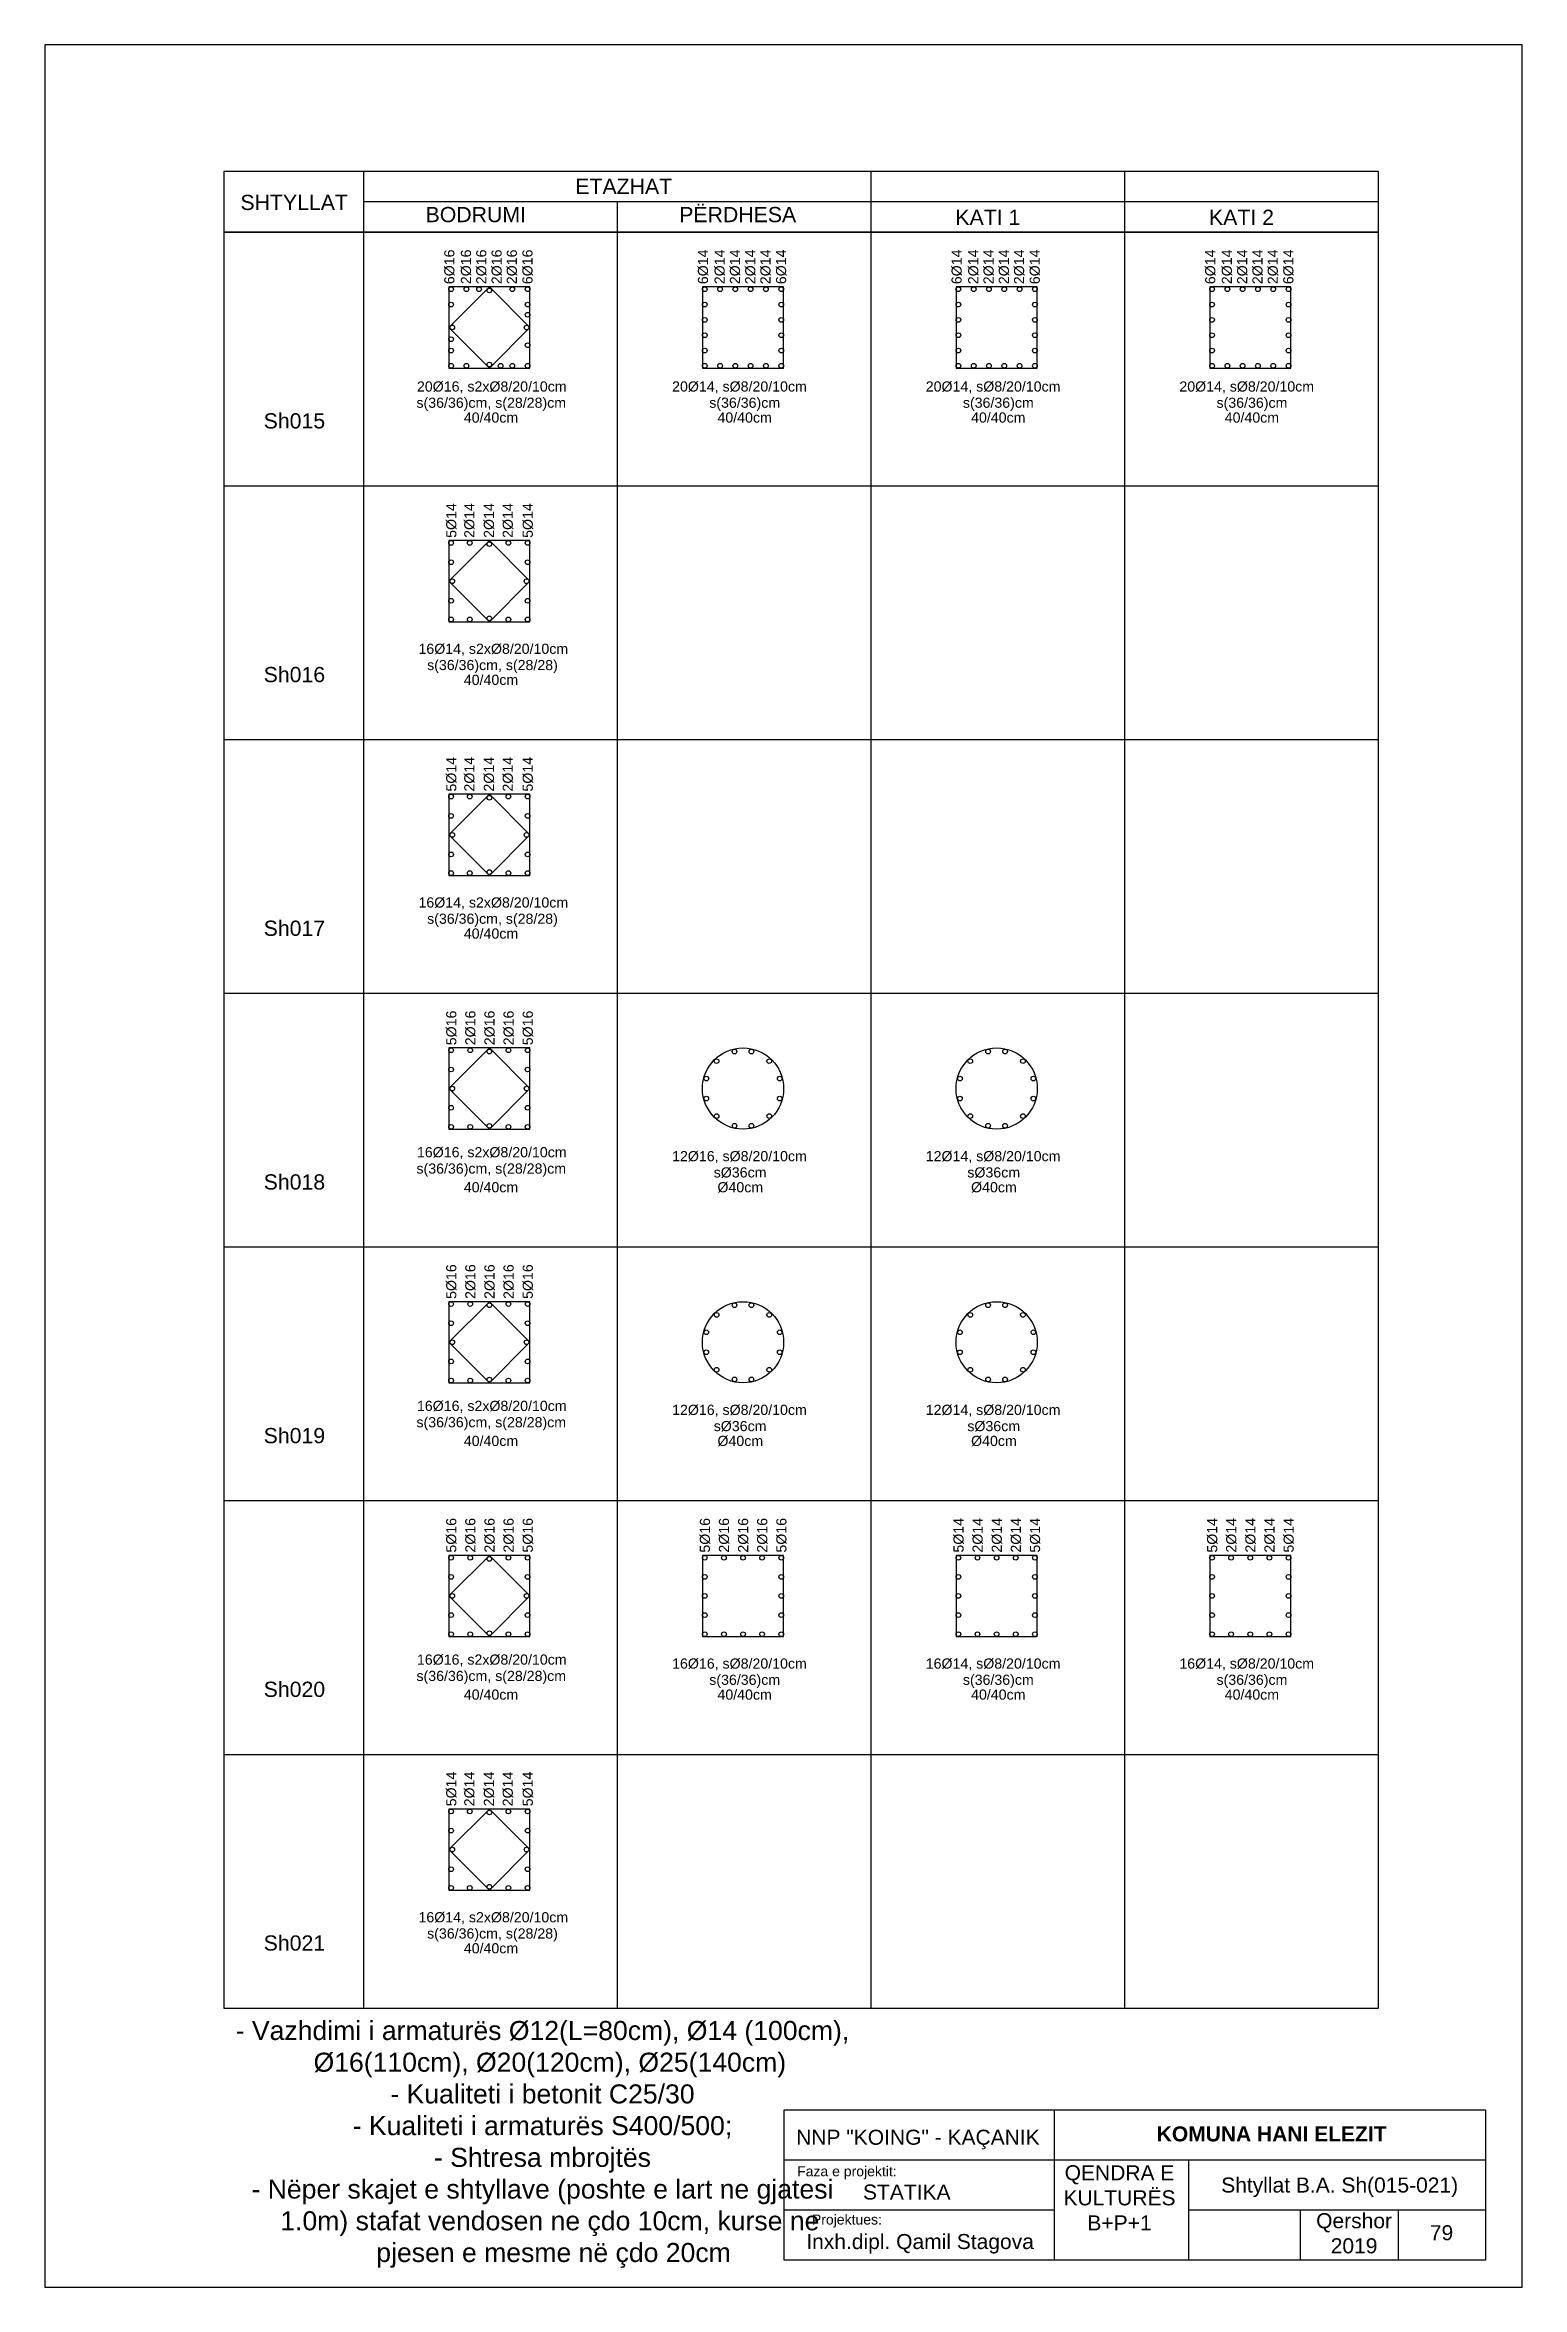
# Model space of a CAD drawing. Header units: inches. Extents: x 2793 to 14277, y -1659 to 551.
# Drawn here: x 6221 to 7677, y -1659 to 551 of the extents above; entities that cross this region are included whole.
import ezdxf

# ---------------------------------------------------------------- set-up
doc = ezdxf.new("R2010")
doc.units = ezdxf.units.IN
doc.layers.add('TEKSTI_Pen_No__201', color=7, linetype='Continuous', lineweight=18)
doc.styles.add('A4TS01', font='ARIAL.TTF', dxfattribs={"height": 10})
doc.styles.add('GENERATED_STYLE_1', font='ARIAL.TTF')

msp = doc.modelspace()

# ---------------------------------------------------------------- texts
at = {"width": 286.78, "attachment_point": 1, "style": 'A4TS01'}
for s, insert, char_height in [('SHTYLLAT', (6414.1, 403), 15), ('ETAZHAT', (6744.2, 418.8), 15), ('BODRUMI', (6596.6, 391), 15), ('PËRDHESA', (6846.6, 391), 15), ('KATI 1', (7118.8, 388.3), 15), ('{\\fArial|b0|i0|c238|p34;KATI }2', (7368.8, 388.3), 15), ('{\\fArial|b0|i0|c238|p34;s(36/36)cm}, s(28/28)cm', (6587.6, 203.1), 10), ('{\\fArial|b0|i0|c238|p34;20Ø16, s}2x{\\fArial|b0|i0|c238|p34;Ø8/20/10cm }', (6588.1, 219.1), 10), ('{\\fArial|b0|i0|c238|p34;20Ø14, sØ8/20/1}0{\\fArial|b0|i0|c238|p34;cm }', (6839.6, 219.1), 10), ('{\\fArial|b0|i0|c238|p34;s(}3{\\fArial|b0|i0|c238|p34;6/}36{\\fArial|b0|i0|c238|p34;)cm}', (6876.2, 203.1), 10), ('{\\fArial|b0|i0|c238|p34;20Ø14, sØ8/20/}10{\\fArial|b0|i0|c238|p34;cm }', (7089.6, 219.1), 10), ('{\\fArial|b0|i0|c238|p34;s(}3{\\fArial|b0|i0|c238|p34;6/}36{\\fArial|b0|i0|c238|p34;)cm}', (7126.2, 203.1), 10), ('{\\fArial|b0|i0|c238|p34;20Ø14, sØ8/20/}10{\\fArial|b0|i0|c238|p34;cm }', (7339.6, 219.1), 10), ('{\\fArial|b0|i0|c238|p34;s(}3{\\fArial|b0|i0|c238|p34;6/}36{\\fArial|b0|i0|c238|p34;)cm}', (7376.2, 203.1), 10), ('{\\fArial|b0|i0|c238|p34;Sh0}15', (6437, 187.7), 15), ('4{\\fArial|b0|i0|c238|p34;0/}4{\\fArial|b0|i0|c238|p34;0cm}', (6634.3, 188.5), 10), ('4{\\fArial|b0|i0|c238|p34;0/}4{\\fArial|b0|i0|c238|p34;0cm}', (6884.3, 188.5), 10), ('4{\\fArial|b0|i0|c238|p34;0/}4{\\fArial|b0|i0|c238|p34;0cm}', (7134.3, 188.5), 10), ('4{\\fArial|b0|i0|c238|p34;0/}4{\\fArial|b0|i0|c238|p34;0cm}', (7384.3, 188.5), 10), ('{\\fArial|b0|i0|c238|p34;16Ø1}4{\\fArial|b0|i0|c238|p34;, s2xØ8/20/10cm }', (6589.6, -39.4), 10), ('{\\fArial|b0|i0|c238|p34;Sh0}16', (6437, -62.3), 15), ('{\\fArial|b0|i0|c238|p34;s(36/36)cm}, s(28/28)', (6598.1, -55.4), 10), ('4{\\fArial|b0|i0|c238|p34;0/}4{\\fArial|b0|i0|c238|p34;0cm}', (6634.3, -70), 10), ('{\\fArial|b0|i0|c238|p34;16Ø1}4{\\fArial|b0|i0|c238|p34;, s2xØ8/20/10cm }', (6589.6, -289.4), 10), ('{\\fArial|b0|i0|c238|p34;s(36/36)cm}, s(28/28)', (6598.1, -305.4), 10), ('{\\fArial|b0|i0|c238|p34;Sh0}17', (6437, -312.3), 15), ('4{\\fArial|b0|i0|c238|p34;0/}4{\\fArial|b0|i0|c238|p34;0cm}', (6634.3, -320), 10), ('{\\fArial|b0|i0|c238|p34;s(36/36)cm}, s(28/28)cm', (6587.6, -551.6), 10), ('16{\\fArial|b0|i0|c238|p34;Ø16, s2xØ8/20/10cm }', (6588.1, -535.5), 10), ('{\\fArial|b0|i0|c238|p34;12Ø16, sØ8/20/}10{\\fArial|b0|i0|c238|p34;cm }', (6839.6, -539.4), 10), ('{\\fArial|b0|i0|c238|p34;12Ø14, sØ8/20/}10{\\fArial|b0|i0|c238|p34;cm }', (7089.6, -539.4), 10), ('{\\fArial|b0|i0|c238|p34;Sh0}18', (6437, -562.3), 15), ('4{\\fArial|b0|i0|c238|p34;0/}4{\\fArial|b0|i0|c238|p34;0cm}', (6634.3, -570), 10), ('{\\fArial|b0|i0|c238|p34;s}Ø36{\\fArial|b0|i0|c238|p34;cm}', (6880.6, -555.4), 10), ('Ø40cm', (6884.3, -570), 10), ('{\\fArial|b0|i0|c238|p34;s}Ø36{\\fArial|b0|i0|c238|p34;cm}', (7130.6, -555.4), 10), ('Ø40cm', (7134.3, -570), 10), ('16{\\fArial|b0|i0|c238|p34;Ø16, s2xØ8/20/10cm }', (6588.1, -785.5), 10), ('{\\fArial|b0|i0|c238|p34;12Ø16, sØ8/20/}10{\\fArial|b0|i0|c238|p34;cm }', (6839.6, -789.4), 10), ('{\\fArial|b0|i0|c238|p34;12Ø14, sØ8/20/}10{\\fArial|b0|i0|c238|p34;cm }', (7089.6, -789.4), 10), ('{\\fArial|b0|i0|c238|p34;Sh0}19', (6437, -812.3), 15), ('{\\fArial|b0|i0|c238|p34;s(36/36)cm}, s(28/28)cm', (6587.6, -801.6), 10), ('{\\fArial|b0|i0|c238|p34;s}Ø36{\\fArial|b0|i0|c238|p34;cm}', (6880.6, -805.4), 10), ('{\\fArial|b0|i0|c238|p34;s}Ø36{\\fArial|b0|i0|c238|p34;cm}', (7130.6, -805.4), 10), ('4{\\fArial|b0|i0|c238|p34;0/}4{\\fArial|b0|i0|c238|p34;0cm}', (6634.3, -820), 10), ('Ø40cm', (6884.3, -820), 10), ('Ø40cm', (7134.3, -820), 10), ('16{\\fArial|b0|i0|c238|p34;Ø16, s2xØ8/20/10cm }', (6588.1, -1035.5), 10), ('{\\fArial|b0|i0|c238|p34;s(36/36)cm}, s(28/28)cm', (6587.6, -1051.6), 10), ('{\\fArial|b0|i0|c238|p34;16Ø16, sØ8/20/}10{\\fArial|b0|i0|c238|p34;cm }', (6839.6, -1039.4), 10), ('{\\fArial|b0|i0|c238|p34;s(}3{\\fArial|b0|i0|c238|p34;6/}36{\\fArial|b0|i0|c238|p34;)cm}', (6876.2, -1055.4), 10), ('{\\fArial|b0|i0|c238|p34;16Ø14, sØ8/20/1}0{\\fArial|b0|i0|c238|p34;cm }', (7089.6, -1039.4), 10), ('{\\fArial|b0|i0|c238|p34;s(}3{\\fArial|b0|i0|c238|p34;6/}36{\\fArial|b0|i0|c238|p34;)cm}', (7126.2, -1055.4), 10), ('{\\fArial|b0|i0|c238|p34;16Ø14, sØ8/20/}10{\\fArial|b0|i0|c238|p34;cm }', (7339.6, -1039.4), 10), ('{\\fArial|b0|i0|c238|p34;s(}3{\\fArial|b0|i0|c238|p34;6/}36{\\fArial|b0|i0|c238|p34;)cm}', (7376.2, -1055.4), 10), ('{\\fArial|b0|i0|c238|p34;Sh0}20', (6437, -1062.3), 15), ('4{\\fArial|b0|i0|c238|p34;0/}4{\\fArial|b0|i0|c238|p34;0cm}', (6634.3, -1070), 10), ('4{\\fArial|b0|i0|c238|p34;0/}4{\\fArial|b0|i0|c238|p34;0cm}', (6884.3, -1070), 10), ('4{\\fArial|b0|i0|c238|p34;0/}4{\\fArial|b0|i0|c238|p34;0cm}', (7134.3, -1070), 10), ('4{\\fArial|b0|i0|c238|p34;0/}4{\\fArial|b0|i0|c238|p34;0cm}', (7384.3, -1070), 10), ('{\\fArial|b0|i0|c238|p34;16Ø1}4{\\fArial|b0|i0|c238|p34;, s2xØ8/20/10cm }', (6589.6, -1289.4), 10), ('{\\fArial|b0|i0|c238|p34;Sh0}21', (6437, -1312.3), 15), ('{\\fArial|b0|i0|c238|p34;s(36/36)cm}, s(28/28)', (6598.1, -1305.4), 10), ('4{\\fArial|b0|i0|c238|p34;0/}4{\\fArial|b0|i0|c238|p34;0cm}', (6634.3, -1320), 10)]:
    msp.add_mtext(s, dxfattribs=dict(at, insert=insert, char_height=char_height))
at = {"char_height": 10, "width": 286.78, "attachment_point": 1, "rotation": 90, "style": 'A4TS01'}
for s, insert in [('{\\fArial|b0|i0|c238|p34;6Ø1}6', (6615, 314.9)), ('{\\fArial|b0|i0|c238|p34;2Ø1}6', (6631.4, 314.9)), ('{\\fArial|b0|i0|c238|p34;2Ø1}6', (6646.5, 314.9)), ('{\\fArial|b0|i0|c238|p34;2Ø1}6', (6661.6, 314.9)), ('{\\fArial|b0|i0|c238|p34;2Ø1}6', (6676.6, 314.9)), ('{\\fArial|b0|i0|c238|p34;6Ø16}', (6692, 314.9)), ('{\\fArial|b0|i0|c238|p34;6Ø1}4', (6865, 314.9)), ('{\\fArial|b0|i0|c238|p34;2Ø1}4', (6881.4, 314.9)), ('{\\fArial|b0|i0|c238|p34;2Ø1}4', (6896.5, 314.9)), ('{\\fArial|b0|i0|c238|p34;2Ø1}4', (6911.6, 314.9)), ('{\\fArial|b0|i0|c238|p34;2Ø1}4', (6926.6, 314.9)), ('{\\fArial|b0|i0|c238|p34;6Ø1}4', (6942, 314.9)), ('{\\fArial|b0|i0|c238|p34;6Ø1}4', (7115, 314.9)), ('{\\fArial|b0|i0|c238|p34;2Ø1}4', (7131.4, 314.9)), ('{\\fArial|b0|i0|c238|p34;2Ø1}4', (7146.5, 314.9)), ('{\\fArial|b0|i0|c238|p34;2Ø1}4', (7161.6, 314.9)), ('{\\fArial|b0|i0|c238|p34;2Ø1}4', (7176.6, 314.9)), ('{\\fArial|b0|i0|c238|p34;6Ø1}4', (7192, 314.9)), ('{\\fArial|b0|i0|c238|p34;6Ø1}4', (7365, 314.9)), ('{\\fArial|b0|i0|c238|p34;2Ø1}4', (7381.4, 314.9)), ('{\\fArial|b0|i0|c238|p34;2Ø1}4', (7396.5, 314.9)), ('{\\fArial|b0|i0|c238|p34;2Ø1}4', (7411.6, 314.9)), ('{\\fArial|b0|i0|c238|p34;2Ø1}4', (7426.6, 314.9)), ('{\\fArial|b0|i0|c238|p34;6Ø1}4', (7442, 314.9)), ('5{\\fArial|b0|i0|c238|p34;Ø14}', (6616.9, 64.9)), ('{\\fArial|b0|i0|c238|p34;2Ø1}4', (6634.7, 64.9)), ('{\\fArial|b0|i0|c238|p34;2Ø1}4', (6654, 64.9)), ('{\\fArial|b0|i0|c238|p34;2Ø1}4', (6672.6, 64.9)), ('5{\\fArial|b0|i0|c238|p34;Ø1}4', (6692.3, 64.9)), ('5{\\fArial|b0|i0|c238|p34;Ø14}', (6616.9, -185.1)), ('{\\fArial|b0|i0|c238|p34;2Ø1}4', (6634.7, -185.1)), ('{\\fArial|b0|i0|c238|p34;2Ø1}4', (6654, -185.1)), ('{\\fArial|b0|i0|c238|p34;2Ø1}4', (6672.6, -185.1)), ('5{\\fArial|b0|i0|c238|p34;Ø1}4', (6692.3, -185.1)), ('{\\fArial|b0|i0|c238|p34;5Ø1}6', (6616.9, -435.1)), ('{\\fArial|b0|i0|c238|p34;2Ø1}6', (6635.7, -435.1)), ('{\\fArial|b0|i0|c238|p34;2Ø1}6', (6654.6, -435.1)), ('{\\fArial|b0|i0|c238|p34;2Ø1}6', (6673.4, -435.1)), ('{\\fArial|b0|i0|c238|p34;5Ø1}6', (6692.3, -435.1)), ('{\\fArial|b0|i0|c238|p34;5Ø1}6', (6616.9, -685.1)), ('{\\fArial|b0|i0|c238|p34;2Ø1}6', (6635.7, -685.1)), ('{\\fArial|b0|i0|c238|p34;2Ø1}6', (6654.6, -685.1)), ('{\\fArial|b0|i0|c238|p34;2Ø1}6', (6673.4, -685.1)), ('{\\fArial|b0|i0|c238|p34;5Ø1}6', (6692.3, -685.1)), ('{\\fArial|b0|i0|c238|p34;5Ø1}6', (6616.9, -935.1)), ('{\\fArial|b0|i0|c238|p34;2Ø1}6', (6635.7, -935.1)), ('{\\fArial|b0|i0|c238|p34;2Ø1}6', (6654.6, -935.1)), ('{\\fArial|b0|i0|c238|p34;2Ø1}6', (6673.4, -935.1)), ('{\\fArial|b0|i0|c238|p34;5Ø1}6', (6692.3, -935.1)), ('{\\fArial|b0|i0|c238|p34;5Ø1}6', (6866.9, -935.1)), ('{\\fArial|b0|i0|c238|p34;2Ø1}6', (6885.7, -935.1)), ('{\\fArial|b0|i0|c238|p34;2Ø1}6', (6904.6, -935.1)), ('{\\fArial|b0|i0|c238|p34;2Ø1}6', (6923.4, -935.1)), ('{\\fArial|b0|i0|c238|p34;5Ø1}6', (6942.3, -935.1)), ('{\\fArial|b0|i0|c238|p34;5Ø1}4', (7116.9, -935.1)), ('{\\fArial|b0|i0|c238|p34;2Ø1}4', (7135.7, -935.1)), ('{\\fArial|b0|i0|c238|p34;2Ø1}4', (7154.6, -935.1)), ('{\\fArial|b0|i0|c238|p34;2Ø1}4', (7173.4, -935.1)), ('{\\fArial|b0|i0|c238|p34;5Ø1}4', (7192.3, -935.1)), ('{\\fArial|b0|i0|c238|p34;5Ø1}4', (7366.9, -935.1)), ('{\\fArial|b0|i0|c238|p34;2Ø1}4', (7385.7, -935.1)), ('{\\fArial|b0|i0|c238|p34;2Ø1}4', (7404.6, -935.1)), ('{\\fArial|b0|i0|c238|p34;2Ø1}4', (7423.4, -935.1)), ('{\\fArial|b0|i0|c238|p34;5Ø1}4', (7442.3, -935.1)), ('5{\\fArial|b0|i0|c238|p34;Ø14}', (6616.9, -1185.1)), ('{\\fArial|b0|i0|c238|p34;2Ø1}4', (6634.7, -1185.1)), ('{\\fArial|b0|i0|c238|p34;2Ø1}4', (6654, -1185.1)), ('{\\fArial|b0|i0|c238|p34;2Ø1}4', (6672.6, -1185.1)), ('5{\\fArial|b0|i0|c238|p34;Ø1}4', (6692.3, -1185.1))]:
    msp.add_mtext(s, dxfattribs=dict(at, insert=insert))
at = {"insert": (6711.8, -1518.3), "char_height": 18.75, "width": 705.959, "attachment_point": 5}
msp.add_mtext('{\\fArial|b0|i0|c0|p34;- Vazhdimi i armaturës Ø12(L=80cm), Ø14 (100cm),\\P  Ø16(110cm), Ø20(120cm), Ø25(140cm) \\P- Kualiteti i betonit C25/30\\P- Kualiteti i armaturës S400/500;\\P- Shtresa mbrojtës\\P- Nëper skajet e shtyllave (poshte e lart ne gjatesi\\P  1.0m) stafat vendosen ne çdo 10cm, kurse ne \\P   pjesen e mesme në çdo 20cm }', dxfattribs=at)
at = {"layer": 'TEKSTI_Pen_No__201', "linetype": 'Continuous', "attachment_point": 2, "style": 'GENERATED_STYLE_1'}
for s, insert, char_height in [('{\\fArial|b1|i0|c0|p34;KOMUNA HANI ELEZIT}', (7430.5, -1500.5), 14.816), ('NNP "KOING" - KAÇANIK', (7081.9, -1503.8), 14.816), ('Faza e projektit:', (7011.9, -1539.8), 9.877), ('QENDRA E \\PKULTURËS\\PB+P+1', (7280.6, -1538.8), 14.82), ('STATIKA', (7070.9, -1557.8), 14.82), ('Shtyllat B.A. Sh(015-021)', (7497.6, -1550.9), 14.816), ('Projektues:', (7011.9, -1587.4), 9.877), ('Qershor \\P2019', (7511.8, -1586.1), 14.82), ('Inxh.dipl. Qamil Stagova', (7084, -1606.6), 14.816), ('79', (7598, -1597.9), 14.82)]:
    msp.add_mtext(s, dxfattribs=dict(at, insert=insert, char_height=char_height))

# ---------------------------------------------------------------- linework, layer by layer
for p, q in [((7677.5, 550.8), (6221.3, 550.8)), ((6221.3, 550.8), (6221.3, -1659)), ((7677.5, -1659), (7677.5, 550.8)), ((7535.8, 426.1), (6397.8, 426.1)), ((6397.8, 426.1), (6397.8, 366.1)), ((6397.8, 426.1), (6397.8, 366.1)), ((6535.8, 366.1), (6535.8, 426.1)), ((7035.8, 366.1), (7035.8, 426.1)), ((7285.8, 366.1), (7285.8, 426.1)), ((7535.8, 366.1), (7535.8, 426.1)), ((7535.8, 396.1), (6535.8, 396.1)), ((6785.8, 366.1), (6785.8, 396.1)), ((6397.8, 366.1), (6397.8, -1383.9)), ((6397.8, 366.1), (6397.8, -1383.9)), ((7535.8, 366.1), (6397.8, 366.1)), ((6397.8, 366.1), (6397.8, -1383.9)), ((6397.8, 366.1), (6397.8, 346.1)), ((6397.8, 366.1), (7535.8, 366.1)), ((6535.8, -1383.9), (6535.8, 366.1)), ((6785.8, -1383.9), (6785.8, 366.1)), ((7035.8, -1383.9), (7035.8, 366.1)), ((7285.8, -1383.9), (7285.8, 366.1)), ((7535.8, -1383.9), (7535.8, 366.1)), ((6699.5, 312.2), (6619.5, 312.2)), ((6619.5, 312.2), (6619.5, 232.2)), ((6659.5, 312.2), (6619.5, 272.2)), ((6699.5, 272.2), (6659.5, 312.2)), ((6699.5, 232.2), (6699.5, 312.2)), ((6949.5, 312.2), (6869.5, 312.2)), ((6869.5, 312.2), (6869.5, 232.2)), ((6949.5, 232.2), (6949.5, 312.2)), ((7199.5, 312.2), (7119.5, 312.2)), ((7119.5, 312.2), (7119.5, 232.2)), ((7199.5, 232.2), (7199.5, 312.2)), ((7449.5, 312.2), (7369.5, 312.2)), ((7369.5, 312.2), (7369.5, 232.2)), ((7449.5, 232.2), (7449.5, 312.2)), ((6619.5, 272.2), (6659.5, 232.2)), ((6659.5, 232.2), (6699.5, 272.2)), ((6619.5, 232.2), (6699.5, 232.2)), ((6869.5, 232.2), (6949.5, 232.2)), ((7119.5, 232.2), (7199.5, 232.2)), ((7369.5, 232.2), (7449.5, 232.2)), ((6397.8, 116.1), (7535.8, 116.1)), ((6699.5, 62.2), (6619.5, 62.2)), ((6619.5, 62.2), (6619.5, -17.8)), ((6619.5, 22.2), (6659.5, 62.2)), ((6659.5, 62.2), (6699.5, 22.2)), ((6699.5, -17.8), (6699.5, 62.2)), ((6659.5, -17.8), (6619.5, 22.2)), ((6699.5, 22.2), (6659.5, -17.8)), ((6619.5, -17.8), (6699.5, -17.8)), ((6397.8, -133.9), (7535.8, -133.9)), ((6699.5, -187.8), (6619.5, -187.8)), ((6619.5, -187.8), (6619.5, -267.8)), ((6619.5, -227.8), (6659.5, -187.8)), ((6659.5, -187.8), (6699.5, -227.8)), ((6699.5, -267.8), (6699.5, -187.8)), ((6659.5, -267.8), (6619.5, -227.8)), ((6699.5, -227.8), (6659.5, -267.8)), ((6619.5, -267.8), (6699.5, -267.8)), ((6397.8, -383.9), (7535.8, -383.9)), ((6699.5, -437.8), (6619.5, -437.8)), ((6619.5, -437.8), (6619.5, -517.8)), ((6619.5, -477.8), (6659.5, -437.8)), ((6659.5, -437.8), (6699.5, -477.8)), ((6699.5, -517.8), (6699.5, -437.8)), ((6659.5, -517.8), (6619.5, -477.8)), ((6699.5, -477.8), (6659.5, -517.8)), ((6619.5, -517.8), (6699.5, -517.8)), ((6397.8, -633.9), (7535.8, -633.9)), ((6699.5, -687.8), (6619.5, -687.8)), ((6619.5, -687.8), (6619.5, -767.8)), ((6619.5, -727.8), (6659.5, -687.8)), ((6659.5, -687.8), (6699.5, -727.8)), ((6699.5, -767.8), (6699.5, -687.8)), ((6659.5, -767.8), (6619.5, -727.8)), ((6699.5, -727.8), (6659.5, -767.8)), ((6619.5, -767.8), (6699.5, -767.8)), ((6397.8, -883.9), (7535.8, -883.9)), ((6699.5, -937.8), (6619.5, -937.8)), ((6619.5, -937.8), (6619.5, -1017.8)), ((6619.5, -977.8), (6659.5, -937.8)), ((6659.5, -937.8), (6699.5, -977.8)), ((6699.5, -1017.8), (6699.5, -937.8)), ((6949.5, -937.8), (6869.5, -937.8)), ((6869.5, -937.8), (6869.5, -1017.8)), ((6949.5, -1017.8), (6949.5, -937.8)), ((7199.5, -937.8), (7119.5, -937.8)), ((7119.5, -937.8), (7119.5, -1017.8)), ((7199.5, -1017.8), (7199.5, -937.8)), ((7449.5, -937.8), (7369.5, -937.8)), ((7369.5, -937.8), (7369.5, -1017.8)), ((7449.5, -1017.8), (7449.5, -937.8)), ((6659.5, -1017.8), (6619.5, -977.8)), ((6699.5, -977.8), (6659.5, -1017.8)), ((6619.5, -1017.8), (6699.5, -1017.8)), ((6869.5, -1017.8), (6949.5, -1017.8)), ((7119.5, -1017.8), (7199.5, -1017.8)), ((7369.5, -1017.8), (7449.5, -1017.8)), ((6397.8, -1133.9), (7535.8, -1133.9)), ((6397.8, -1133.9), (7535.8, -1133.9)), ((6699.5, -1187.8), (6619.5, -1187.8)), ((6619.5, -1187.8), (6619.5, -1267.8)), ((6619.5, -1227.8), (6659.5, -1187.8)), ((6659.5, -1187.8), (6699.5, -1227.8)), ((6699.5, -1267.8), (6699.5, -1187.8)), ((6659.5, -1267.8), (6619.5, -1227.8)), ((6699.5, -1227.8), (6659.5, -1267.8)), ((6619.5, -1267.8), (6699.5, -1267.8)), ((6397.8, -1383.9), (7535.8, -1383.9)), ((6397.8, -1383.9), (7535.8, -1383.9)), ((6949.9, -1632.2), (6949.9, -1484.1)), ((6949.9, -1484.1), (7641.3, -1484.1)), ((7216.6, -1632.2), (7216.6, -1484.1)), ((7641.3, -1484.1), (7641.3, -1632.2)), ((6949.9, -1533.4), (7641.3, -1533.4)), ((7348.6, -1533.4), (7348.6, -1632.2)), ((6949.9, -1582.8), (7216.6, -1582.8)), ((7348.6, -1582.8), (7641.3, -1582.8)), ((7458.5, -1582.8), (7458.5, -1632.2)), ((7555.2, -1582.8), (7555.2, -1632.2)), ((7641.3, -1632.2), (6949.9, -1632.2)), ((6221.3, -1659), (7677.5, -1659))]:
    msp.add_line(p, q)
for centre, radius in [((6621.8, 309.9), 2.3), ((6636.9, 309.9), 2.3), ((6649.3, 309.9), 2.3), ((6659.5, 308.7), 2.3), ((6682.1, 309.9), 2.3), ((6697.2, 309.9), 2.3), ((6871.8, 309.9), 2.3), ((6886.9, 309.9), 2.3), ((6901.9, 309.9), 2.3), ((6917, 309.9), 2.3), ((6932.1, 309.9), 2.3), ((6947.2, 309.9), 2.3), ((7121.8, 309.9), 2.3), ((7136.9, 309.9), 2.3), ((7151.9, 309.9), 2.3), ((7167, 309.9), 2.3), ((7182.1, 309.9), 2.3), ((7197.2, 309.9), 2.3), ((7371.8, 309.9), 2.3), ((7386.9, 309.9), 2.3), ((7401.9, 309.9), 2.3), ((7417, 309.9), 2.3), ((7432.1, 309.9), 2.3), ((7447.2, 309.9), 2.3), ((6621.8, 294.8), 2.3), ((6697.2, 294.8), 2.3), ((6871.8, 294.8), 2.3), ((6947.2, 294.8), 2.3), ((7121.8, 294.8), 2.3), ((7197.2, 294.8), 2.3), ((7371.8, 294.8), 2.3), ((7447.2, 294.8), 2.3), ((6622.9, 272.3), 2.3), ((6696.2, 272.1), 2.3), ((6697.2, 284.8), 2.3), ((6871.8, 279.7), 2.3), ((6871.8, 264.6), 2.3), ((6947.2, 279.7), 2.3), ((6947.2, 264.6), 2.3), ((7121.8, 279.7), 2.3), ((7121.8, 264.6), 2.3), ((7197.2, 279.7), 2.3), ((7197.2, 264.6), 2.3), ((7371.8, 279.7), 2.3), ((7371.8, 264.6), 2.3), ((7447.2, 279.7), 2.3), ((7447.2, 264.6), 2.3), ((6621.8, 260.7), 2.3), ((6621.8, 249.5), 2.3), ((6697.2, 254.7), 2.3), ((6871.8, 249.5), 2.3), ((6947.2, 249.5), 2.3), ((7121.8, 249.5), 2.3), ((7197.2, 249.5), 2.3), ((7371.8, 249.5), 2.3), ((7447.2, 249.5), 2.3), ((6621.8, 234.5), 2.3), ((6636.9, 234.5), 2.3), ((6659.5, 235.7), 2.3), ((6670.6, 234.5), 2.3), ((6682.1, 234.5), 2.3), ((6697.2, 234.5), 2.3), ((6871.8, 234.5), 2.3), ((6886.9, 234.5), 2.3), ((6901.9, 234.5), 2.3), ((6917, 234.5), 2.3), ((6932.1, 234.5), 2.3), ((6947.2, 234.5), 2.3), ((7121.8, 234.5), 2.3), ((7136.9, 234.5), 2.3), ((7151.9, 234.5), 2.3), ((7167, 234.5), 2.3), ((7182.1, 234.5), 2.3), ((7197.2, 234.5), 2.3), ((7371.8, 234.5), 2.3), ((7386.9, 234.5), 2.3), ((7401.9, 234.5), 2.3), ((7417, 234.5), 2.3), ((7432.1, 234.5), 2.3), ((7447.2, 234.5), 2.3), ((6621.8, 59.9), 2.3), ((6640.2, 59.9), 2.3), ((6659.5, 58.8), 2.3), ((6678.2, 59.9), 2.3), ((6697.2, 59.9), 2.3), ((6621.8, 40.9), 2.3), ((6622.9, 22.2), 2.3), ((6696.1, 22.2), 2.3), ((6697.2, 40.9), 2.3), ((6621.8, 2.9), 2.3), ((6697.2, 2.9), 2.3), ((6621.8, -15.5), 2.3), ((6621.8, -15.5), 2.3), ((6640.2, -15.5), 2.3), ((6659.5, -14.4), 2.3), ((6678.2, -15.5), 2.3), ((6697.2, -15.5), 2.3), ((6621.8, -190.1), 2.3), ((6640.2, -190.1), 2.3), ((6659.5, -191.2), 2.3), ((6678.2, -190.1), 2.3), ((6697.2, -190.1), 2.3), ((6621.8, -209.1), 2.3), ((6697.2, -209.1), 2.3), ((6622.9, -227.8), 2.3), ((6696.1, -227.8), 2.3), ((6621.8, -247.1), 2.3), ((6621.8, -265.5), 2.3), ((6621.8, -265.5), 2.3), ((6640.2, -265.5), 2.3), ((6659.5, -264.4), 2.3), ((6678.2, -265.5), 2.3), ((6697.2, -247.1), 2.3), ((6697.2, -265.5), 2.3), ((6621.8, -440.1), 2.3), ((6640.6, -440.1), 2.3), ((6659.5, -441.3), 2.3), ((6678.3, -440.1), 2.3), ((6697.2, -440.1), 2.3), ((6909.5, -477.8), 40), ((6901.1, -441.3), 2.3), ((6917.8, -441.3), 2.3), ((7159.5, -477.8), 40), ((7151.1, -441.3), 2.3), ((7167.8, -441.3), 2.3), ((6621.8, -459), 2.3), ((6697.2, -459), 2.3), ((6883.5, -450.8), 2.3), ((6935.4, -450.8), 2.3), ((7133.5, -450.8), 2.3), ((7185.4, -450.8), 2.3), ((6622.9, -477.8), 2.3), ((6696.2, -477.8), 2.3), ((6873.3, -468), 2.3), ((6873.3, -487.7), 2.3), ((6945.7, -468), 2.3), ((6945.7, -487.7), 2.3), ((7123.3, -468), 2.3), ((7123.3, -487.7), 2.3), ((7195.7, -468), 2.3), ((7195.7, -487.7), 2.3), ((6621.8, -496.7), 2.3), ((6697.2, -496.7), 2.3), ((6883.5, -504.9), 2.3), ((6935.4, -504.9), 2.3), ((7133.5, -504.9), 2.3), ((7185.4, -504.9), 2.3), ((6621.8, -515.5), 2.3), ((6621.8, -515.5), 2.3), ((6640.6, -515.5), 2.3), ((6659.5, -514.5), 2.3), ((6678.3, -515.5), 2.3), ((6697.2, -515.5), 2.3), ((6901.1, -514.4), 2.3), ((6917.8, -514.4), 2.3), ((7151.1, -514.4), 2.3), ((7167.8, -514.4), 2.3), ((6621.8, -690.1), 2.3), ((6621.8, -709), 2.3), ((6640.6, -690.1), 2.3), ((6659.5, -691.3), 2.3), ((6678.3, -690.1), 2.3), ((6697.2, -690.1), 2.3), ((6697.2, -709), 2.3), ((6909.5, -727.8), 40), ((6883.5, -700.8), 2.3), ((6901.1, -691.3), 2.3), ((6917.8, -691.3), 2.3), ((6935.4, -700.8), 2.3), ((7159.5, -727.8), 40), ((7133.5, -700.8), 2.3), ((7151.1, -691.3), 2.3), ((7167.8, -691.3), 2.3), ((7185.4, -700.8), 2.3), ((6622.9, -727.8), 2.3), ((6696.2, -727.8), 2.3), ((6873.3, -718), 2.3), ((6945.7, -718), 2.3), ((7123.3, -718), 2.3), ((7195.7, -718), 2.3), ((6621.8, -746.7), 2.3), ((6697.2, -746.7), 2.3), ((6873.3, -737.7), 2.3), ((6945.7, -737.7), 2.3), ((7123.3, -737.7), 2.3), ((7195.7, -737.7), 2.3), ((6621.8, -765.5), 2.3), ((6621.8, -765.5), 2.3), ((6640.6, -765.5), 2.3), ((6659.5, -764.5), 2.3), ((6678.3, -765.5), 2.3), ((6697.2, -765.5), 2.3), ((6883.5, -754.9), 2.3), ((6901.1, -764.4), 2.3), ((6917.8, -764.4), 2.3), ((6935.4, -754.9), 2.3), ((7133.5, -754.9), 2.3), ((7151.1, -764.4), 2.3), ((7167.8, -764.4), 2.3), ((7185.4, -754.9), 2.3), ((6621.8, -940.1), 2.3), ((6640.6, -940.1), 2.3), ((6659.5, -941.3), 2.3), ((6678.3, -940.1), 2.3), ((6697.2, -940.1), 2.3), ((6871.8, -940.1), 2.3), ((6890.6, -940.1), 2.3), ((6909.5, -940.1), 2.3), ((6928.3, -940.1), 2.3), ((6947.2, -940.1), 2.3), ((7121.8, -940.1), 2.3), ((7140.6, -940.1), 2.3), ((7159.5, -940.1), 2.3), ((7178.3, -940.1), 2.3), ((7197.2, -940.1), 2.3), ((7371.8, -940.1), 2.3), ((7390.6, -940.1), 2.3), ((7409.5, -940.1), 2.3), ((7428.3, -940.1), 2.3), ((7447.2, -940.1), 2.3), ((6621.8, -959), 2.3), ((6697.2, -959), 2.3), ((6871.8, -959), 2.3), ((6947.2, -959), 2.3), ((7121.8, -959), 2.3), ((7197.2, -959), 2.3), ((7371.8, -959), 2.3), ((7447.2, -959), 2.3), ((6622.9, -977.8), 2.3), ((6696.2, -977.8), 2.3), ((6871.8, -977.8), 2.3), ((6947.2, -977.8), 2.3), ((7121.8, -977.8), 2.3), ((7197.2, -977.8), 2.3), ((7371.8, -977.8), 2.3), ((7447.2, -977.8), 2.3), ((6621.8, -996.7), 2.3), ((6621.8, -1015.5), 2.3), ((6621.8, -1015.5), 2.3), ((6640.6, -1015.5), 2.3), ((6659.5, -1014.5), 2.3), ((6678.3, -1015.5), 2.3), ((6697.2, -996.7), 2.3), ((6697.2, -1015.5), 2.3), ((6871.8, -996.7), 2.3), ((6871.8, -1015.5), 2.3), ((6871.8, -1015.5), 2.3), ((6890.6, -1015.5), 2.3), ((6909.5, -1015.5), 2.3), ((6928.3, -1015.5), 2.3), ((6947.2, -996.7), 2.3), ((6947.2, -1015.5), 2.3), ((7121.8, -996.7), 2.3), ((7121.8, -1015.5), 2.3), ((7121.8, -1015.5), 2.3), ((7140.6, -1015.5), 2.3), ((7159.5, -1015.5), 2.3), ((7178.3, -1015.5), 2.3), ((7197.2, -996.7), 2.3), ((7197.2, -1015.5), 2.3), ((7371.8, -996.7), 2.3), ((7371.8, -1015.5), 2.3), ((7371.8, -1015.5), 2.3), ((7390.6, -1015.5), 2.3), ((7409.5, -1015.5), 2.3), ((7428.3, -1015.5), 2.3), ((7447.2, -996.7), 2.3), ((7447.2, -1015.5), 2.3), ((6621.8, -1190.1), 2.3), ((6640.2, -1190.1), 2.3), ((6659.5, -1191.2), 2.3), ((6678.2, -1190.1), 2.3), ((6697.2, -1190.1), 2.3), ((6621.8, -1209.1), 2.3), ((6697.2, -1209.1), 2.3), ((6622.9, -1227.8), 2.3), ((6696.1, -1227.8), 2.3), ((6621.8, -1247.1), 2.3), ((6697.2, -1247.1), 2.3), ((6621.8, -1265.5), 2.3), ((6621.8, -1265.5), 2.3), ((6640.2, -1265.5), 2.3), ((6659.5, -1264.4), 2.3), ((6678.2, -1265.5), 2.3), ((6697.2, -1265.5), 2.3)]:
    msp.add_circle(centre, radius)

msp.set_redraw_order([(e.dxf.handle, doc.entitydb.next_handle()) for e in msp.query("TEXT MTEXT ATTDEF DIMENSION ARC_DIMENSION")])  # texts and dimensions are drawn at this point

doc.saveas('drawing.dxf')
